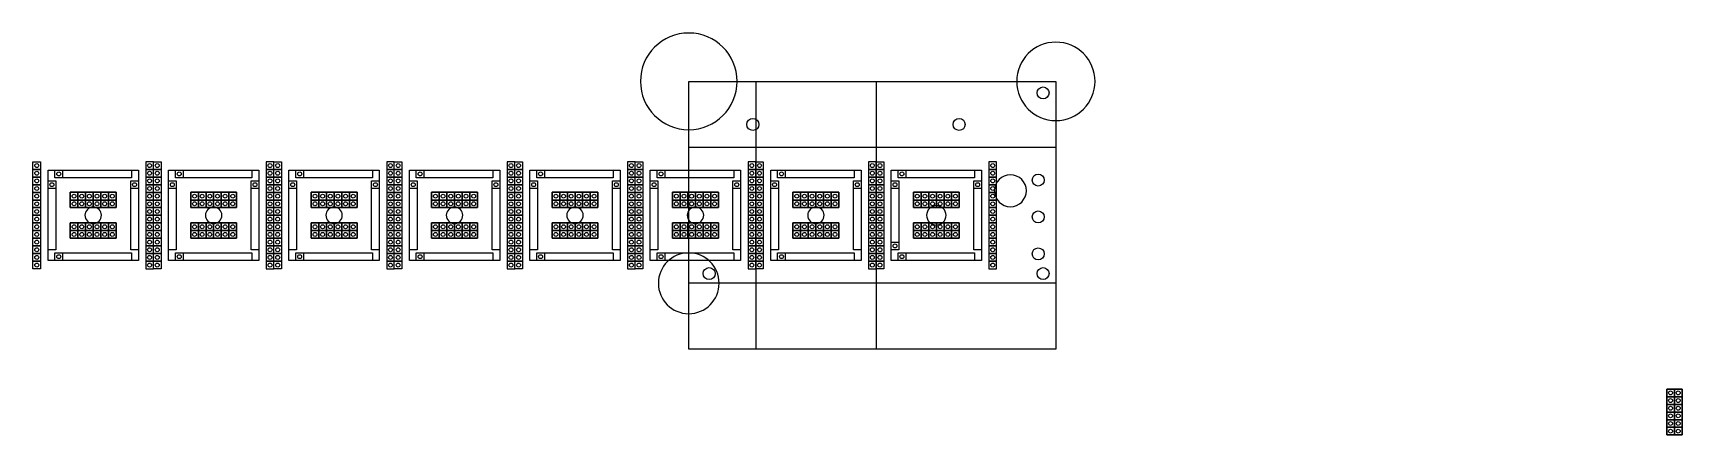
# Model space of a CAD drawing. Header units: inches. Extents: x -218 to 330, y -28 to 105.
import ezdxf

# ---------------------------------------------------------------- set-up
doc = ezdxf.new("R2010")
doc.units = ezdxf.units.IN
doc.header["$MEASUREMENT"] = 0

msp = doc.modelspace()

# ---------------------------------------------------------------- linework, layer by layer
at = {"extrusion": (2e-16, -1e-16, -1)}
for p, q in [((22.23, 88.9), (22.23, 0)), ((62.23, 88.9), (62.23, 0)), ((121.92, 66.9), (0, 66.9))]:
    msp.add_line(p, q, dxfattribs=at)
for points in [[(0, 21.9), (0, 88.9), (121.92, 88.9), (121.92, 21.9)], [(0, 0), (0, 88.9), (121.92, 88.9), (121.92, 0)], [(62.23, 62.23), (64.77, 62.23), (64.77, 59.69), (62.23, 59.69)], [(62.23, 59.69), (64.77, 59.69), (64.77, 57.15), (62.23, 57.15)], [(62.23, 57.15), (64.77, 57.15), (64.77, 54.61), (62.23, 54.61)], [(62.23, 54.61), (64.77, 54.61), (64.77, 52.07), (62.23, 52.07)], [(62.23, 52.07), (64.77, 52.07), (64.77, 49.53), (62.23, 49.53)], [(62.23, 49.53), (64.77, 49.53), (64.77, 46.99), (62.23, 46.99)], [(62.23, 46.99), (64.77, 46.99), (64.77, 44.45), (62.23, 44.45)], [(62.23, 44.45), (64.77, 44.45), (64.77, 41.91), (62.23, 41.91)], [(62.23, 41.91), (64.77, 41.91), (64.77, 39.37), (62.23, 39.37)], [(62.23, 39.37), (64.77, 39.37), (64.77, 36.83), (62.23, 36.83)], [(62.23, 36.83), (64.77, 36.83), (64.77, 34.29), (62.23, 34.29)], [(62.23, 34.29), (64.77, 34.29), (64.77, 31.75), (62.23, 31.75)], [(67.23, 33.02), (67.23, 35.57), (69.77, 35.57), (69.77, 33.02)], [(62.23, 31.75), (64.77, 31.75), (64.77, 29.21), (62.23, 29.21)], [(62.23, 29.21), (64.77, 29.21), (64.77, 26.67), (62.23, 26.67)]]:
    msp.add_lwpolyline(points, close=True)
at = {"elevation": 0}
for points in [[(-217.77, 62.23), (-215.23, 62.23), (-215.23, 59.69), (-217.77, 59.69)], [(-177.77, 62.23), (-180.31, 62.23), (-180.31, 59.69), (-177.77, 59.69)], [(-177.77, 62.23), (-175.23, 62.23), (-175.23, 59.69), (-177.77, 59.69)], [(-137.77, 62.23), (-140.31, 62.23), (-140.31, 59.69), (-137.77, 59.69)], [(-137.77, 62.23), (-135.23, 62.23), (-135.23, 59.69), (-137.77, 59.69)], [(-97.77, 62.23), (-100.31, 62.23), (-100.31, 59.69), (-97.77, 59.69)], [(-97.77, 62.23), (-95.23, 62.23), (-95.23, 59.69), (-97.77, 59.69)], [(-57.77, 62.23), (-60.31, 62.23), (-60.31, 59.69), (-57.77, 59.69)], [(-57.77, 62.23), (-55.23, 62.23), (-55.23, 59.69), (-57.77, 59.69)], [(-17.77, 62.23), (-20.31, 62.23), (-20.31, 59.69), (-17.77, 59.69)], [(-17.77, 62.23), (-15.23, 62.23), (-15.23, 59.69), (-17.77, 59.69)], [(22.23, 62.23), (19.69, 62.23), (19.69, 59.69), (22.23, 59.69)], [(22.23, 62.23), (24.77, 62.23), (24.77, 59.69), (22.23, 59.69)], [(62.23, 62.23), (59.69, 62.23), (59.69, 59.69), (62.23, 59.69)], [(102.23, 62.23), (99.69, 62.23), (99.69, 59.69), (102.23, 59.69)], [(-217.77, 59.69), (-215.23, 59.69), (-215.23, 57.15), (-217.77, 57.15)], [(-217.77, 57.15), (-215.23, 57.15), (-215.23, 54.61), (-217.77, 54.61)], [(-212.77, 29.45), (-212.77, 59.45), (-182.77, 59.45), (-182.77, 29.45)], [(-212.77, 55.88), (-210.23, 55.88), (-210.23, 33.02), (-212.77, 33.02)], [(-212.77, 55.88), (-210.23, 55.88), (-210.23, 53.34), (-212.77, 53.34)], [(-210.47, 56.91), (-210.47, 59.45), (-185.07, 59.45), (-185.07, 56.91)], [(-210.47, 56.91), (-210.47, 59.45), (-207.93, 59.45), (-207.93, 56.91)], [(-185.31, 55.88), (-182.77, 55.88), (-182.77, 33.02), (-185.31, 33.02)], [(-185.31, 55.88), (-182.77, 55.88), (-182.77, 53.34), (-185.31, 53.34)], [(-177.77, 59.69), (-180.31, 59.69), (-180.31, 57.15), (-177.77, 57.15)], [(-177.77, 57.15), (-180.31, 57.15), (-180.31, 54.61), (-177.77, 54.61)], [(-177.77, 59.69), (-175.23, 59.69), (-175.23, 57.15), (-177.77, 57.15)], [(-177.77, 57.15), (-175.23, 57.15), (-175.23, 54.61), (-177.77, 54.61)], [(-172.77, 29.45), (-172.77, 59.45), (-142.77, 59.45), (-142.77, 29.45)], [(-172.77, 55.88), (-170.23, 55.88), (-170.23, 33.02), (-172.77, 33.02)], [(-172.77, 55.88), (-170.23, 55.88), (-170.23, 53.34), (-172.77, 53.34)], [(-170.47, 56.91), (-170.47, 59.45), (-145.07, 59.45), (-145.07, 56.91)], [(-170.47, 56.91), (-170.47, 59.45), (-167.93, 59.45), (-167.93, 56.91)], [(-145.31, 55.88), (-142.77, 55.88), (-142.77, 33.02), (-145.31, 33.02)], [(-145.31, 55.88), (-142.77, 55.88), (-142.77, 53.34), (-145.31, 53.34)], [(-137.77, 59.69), (-140.31, 59.69), (-140.31, 57.15), (-137.77, 57.15)], [(-137.77, 57.15), (-140.31, 57.15), (-140.31, 54.61), (-137.77, 54.61)], [(-137.77, 59.69), (-135.23, 59.69), (-135.23, 57.15), (-137.77, 57.15)], [(-137.77, 57.15), (-135.23, 57.15), (-135.23, 54.61), (-137.77, 54.61)], [(-132.77, 29.45), (-132.77, 59.45), (-102.77, 59.45), (-102.77, 29.45)], [(-132.77, 55.88), (-130.23, 55.88), (-130.23, 33.02), (-132.77, 33.02)], [(-132.77, 55.88), (-130.23, 55.88), (-130.23, 53.34), (-132.77, 53.34)], [(-130.47, 56.91), (-130.47, 59.45), (-105.07, 59.45), (-105.07, 56.91)], [(-130.47, 56.91), (-130.47, 59.45), (-127.93, 59.45), (-127.93, 56.91)], [(-105.31, 55.88), (-102.77, 55.88), (-102.77, 33.02), (-105.31, 33.02)], [(-105.31, 55.88), (-102.77, 55.88), (-102.77, 53.34), (-105.31, 53.34)], [(-97.77, 59.69), (-100.31, 59.69), (-100.31, 57.15), (-97.77, 57.15)], [(-97.77, 57.15), (-100.31, 57.15), (-100.31, 54.61), (-97.77, 54.61)], [(-97.77, 59.69), (-95.23, 59.69), (-95.23, 57.15), (-97.77, 57.15)], [(-97.77, 57.15), (-95.23, 57.15), (-95.23, 54.61), (-97.77, 54.61)], [(-92.77, 29.45), (-92.77, 59.45), (-62.77, 59.45), (-62.77, 29.45)], [(-92.77, 55.88), (-90.23, 55.88), (-90.23, 33.02), (-92.77, 33.02)], [(-92.77, 55.88), (-90.23, 55.88), (-90.23, 53.34), (-92.77, 53.34)], [(-90.47, 56.91), (-90.47, 59.45), (-65.07, 59.45), (-65.07, 56.91)], [(-90.47, 56.91), (-90.47, 59.45), (-87.93, 59.45), (-87.93, 56.91)], [(-65.31, 55.88), (-62.77, 55.88), (-62.77, 33.02), (-65.31, 33.02)], [(-65.31, 55.88), (-62.77, 55.88), (-62.77, 53.34), (-65.31, 53.34)], [(-57.77, 59.69), (-60.31, 59.69), (-60.31, 57.15), (-57.77, 57.15)], [(-57.77, 57.15), (-60.31, 57.15), (-60.31, 54.61), (-57.77, 54.61)], [(-57.77, 59.69), (-55.23, 59.69), (-55.23, 57.15), (-57.77, 57.15)], [(-57.77, 57.15), (-55.23, 57.15), (-55.23, 54.61), (-57.77, 54.61)], [(-52.77, 29.45), (-52.77, 59.45), (-22.77, 59.45), (-22.77, 29.45)], [(-52.77, 55.88), (-50.23, 55.88), (-50.23, 33.02), (-52.77, 33.02)], [(-52.77, 55.88), (-50.23, 55.88), (-50.23, 53.34), (-52.77, 53.34)], [(-50.47, 56.91), (-50.47, 59.45), (-25.07, 59.45), (-25.07, 56.91)], [(-50.47, 56.91), (-50.47, 59.45), (-47.93, 59.45), (-47.93, 56.91)], [(-25.31, 55.88), (-22.77, 55.88), (-22.77, 33.02), (-25.31, 33.02)], [(-25.31, 55.88), (-22.77, 55.88), (-22.77, 53.34), (-25.31, 53.34)], [(-17.77, 59.69), (-20.31, 59.69), (-20.31, 57.15), (-17.77, 57.15)], [(-17.77, 57.15), (-20.31, 57.15), (-20.31, 54.61), (-17.77, 54.61)], [(-17.77, 59.69), (-15.23, 59.69), (-15.23, 57.15), (-17.77, 57.15)], [(-17.77, 57.15), (-15.23, 57.15), (-15.23, 54.61), (-17.77, 54.61)], [(-12.77, 29.45), (-12.77, 59.45), (17.23, 59.45), (17.23, 29.45)], [(-12.77, 55.88), (-10.23, 55.88), (-10.23, 33.02), (-12.77, 33.02)], [(-12.77, 55.88), (-10.23, 55.88), (-10.23, 53.34), (-12.77, 53.34)], [(-10.47, 56.91), (-10.47, 59.45), (14.93, 59.45), (14.93, 56.91)], [(-10.47, 56.91), (-10.47, 59.45), (-7.93, 59.45), (-7.93, 56.91)], [(14.69, 55.88), (17.23, 55.88), (17.23, 33.02), (14.69, 33.02)], [(14.69, 55.88), (17.23, 55.88), (17.23, 53.34), (14.69, 53.34)], [(22.23, 59.69), (19.69, 59.69), (19.69, 57.15), (22.23, 57.15)], [(22.23, 57.15), (19.69, 57.15), (19.69, 54.61), (22.23, 54.61)], [(22.23, 59.69), (24.77, 59.69), (24.77, 57.15), (22.23, 57.15)], [(22.23, 57.15), (24.77, 57.15), (24.77, 54.61), (22.23, 54.61)], [(27.23, 29.45), (27.23, 59.45), (57.23, 59.45), (57.23, 29.45)], [(27.23, 55.88), (29.77, 55.88), (29.77, 33.02), (27.23, 33.02)], [(27.23, 55.88), (29.77, 55.88), (29.77, 53.34), (27.23, 53.34)], [(29.53, 56.91), (29.53, 59.45), (54.93, 59.45), (54.93, 56.91)], [(29.53, 56.91), (29.53, 59.45), (32.07, 59.45), (32.07, 56.91)], [(54.69, 55.88), (57.23, 55.88), (57.23, 33.02), (54.69, 33.02)], [(54.69, 55.88), (57.23, 55.88), (57.23, 53.34), (54.69, 53.34)], [(62.23, 59.69), (59.69, 59.69), (59.69, 57.15), (62.23, 57.15)], [(62.23, 57.15), (59.69, 57.15), (59.69, 54.61), (62.23, 54.61)], [(67.23, 29.45), (67.23, 59.45), (97.23, 59.45), (97.23, 29.45)], [(67.23, 55.88), (69.77, 55.88), (69.77, 33.02), (67.23, 33.02)], [(67.23, 55.88), (69.77, 55.88), (69.77, 53.34), (67.23, 53.34)], [(69.53, 56.91), (69.53, 59.45), (94.93, 59.45), (94.93, 56.91)], [(69.53, 56.91), (69.53, 59.45), (72.07, 59.45), (72.07, 56.91)], [(94.69, 55.88), (97.23, 55.88), (97.23, 33.02), (94.69, 33.02)], [(94.69, 55.88), (97.23, 55.88), (97.23, 53.34), (94.69, 53.34)], [(102.23, 59.69), (99.69, 59.69), (99.69, 57.15), (102.23, 57.15)], [(102.23, 57.15), (99.69, 57.15), (99.69, 54.61), (102.23, 54.61)], [(-217.77, 54.61), (-215.23, 54.61), (-215.23, 52.07), (-217.77, 52.07)], [(-217.77, 52.07), (-215.23, 52.07), (-215.23, 49.53), (-217.77, 49.53)], [(-217.77, 49.53), (-215.23, 49.53), (-215.23, 46.99), (-217.77, 46.99)], [(-202.85, 52.08), (-202.85, 49.53), (-205.39, 49.53), (-205.39, 52.08)], [(-202.85, 49.53), (-202.85, 46.99), (-205.39, 46.99), (-205.39, 49.53)], [(-200.31, 52.08), (-200.31, 49.53), (-202.85, 49.53), (-202.85, 52.08)], [(-200.31, 49.53), (-200.31, 46.99), (-202.85, 46.99), (-202.85, 49.53)], [(-197.77, 52.08), (-197.77, 49.53), (-200.31, 49.53), (-200.31, 52.08)], [(-197.77, 49.53), (-197.77, 46.99), (-200.31, 46.99), (-200.31, 49.53)], [(-195.23, 52.08), (-195.23, 49.53), (-197.77, 49.53), (-197.77, 52.08)], [(-195.23, 49.53), (-195.23, 46.99), (-197.77, 46.99), (-197.77, 49.53)], [(-192.69, 52.08), (-192.69, 49.53), (-195.23, 49.53), (-195.23, 52.08)], [(-192.69, 49.53), (-192.69, 46.99), (-195.23, 46.99), (-195.23, 49.53)], [(-190.15, 52.08), (-190.15, 49.53), (-192.69, 49.53), (-192.69, 52.08)], [(-190.15, 49.53), (-190.15, 46.99), (-192.69, 46.99), (-192.69, 49.53)], [(-177.77, 54.61), (-180.31, 54.61), (-180.31, 52.07), (-177.77, 52.07)], [(-177.77, 52.07), (-180.31, 52.07), (-180.31, 49.53), (-177.77, 49.53)], [(-177.77, 49.53), (-180.31, 49.53), (-180.31, 46.99), (-177.77, 46.99)], [(-177.77, 54.61), (-175.23, 54.61), (-175.23, 52.07), (-177.77, 52.07)], [(-177.77, 52.07), (-175.23, 52.07), (-175.23, 49.53), (-177.77, 49.53)], [(-177.77, 49.53), (-175.23, 49.53), (-175.23, 46.99), (-177.77, 46.99)], [(-162.85, 52.08), (-162.85, 49.53), (-165.39, 49.53), (-165.39, 52.08)], [(-162.85, 49.53), (-162.85, 46.99), (-165.39, 46.99), (-165.39, 49.53)], [(-160.31, 52.08), (-160.31, 49.53), (-162.85, 49.53), (-162.85, 52.08)], [(-160.31, 49.53), (-160.31, 46.99), (-162.85, 46.99), (-162.85, 49.53)], [(-157.77, 52.08), (-157.77, 49.53), (-160.31, 49.53), (-160.31, 52.08)], [(-157.77, 49.53), (-157.77, 46.99), (-160.31, 46.99), (-160.31, 49.53)], [(-155.23, 52.08), (-155.23, 49.53), (-157.77, 49.53), (-157.77, 52.08)], [(-155.23, 49.53), (-155.23, 46.99), (-157.77, 46.99), (-157.77, 49.53)], [(-152.69, 52.08), (-152.69, 49.53), (-155.23, 49.53), (-155.23, 52.08)], [(-152.69, 49.53), (-152.69, 46.99), (-155.23, 46.99), (-155.23, 49.53)], [(-150.15, 52.08), (-150.15, 49.53), (-152.69, 49.53), (-152.69, 52.08)], [(-150.15, 49.53), (-150.15, 46.99), (-152.69, 46.99), (-152.69, 49.53)], [(-137.77, 54.61), (-140.31, 54.61), (-140.31, 52.07), (-137.77, 52.07)], [(-137.77, 52.07), (-140.31, 52.07), (-140.31, 49.53), (-137.77, 49.53)], [(-137.77, 49.53), (-140.31, 49.53), (-140.31, 46.99), (-137.77, 46.99)], [(-137.77, 54.61), (-135.23, 54.61), (-135.23, 52.07), (-137.77, 52.07)], [(-137.77, 52.07), (-135.23, 52.07), (-135.23, 49.53), (-137.77, 49.53)], [(-137.77, 49.53), (-135.23, 49.53), (-135.23, 46.99), (-137.77, 46.99)], [(-122.85, 52.08), (-122.85, 49.53), (-125.39, 49.53), (-125.39, 52.08)], [(-122.85, 49.53), (-122.85, 46.99), (-125.39, 46.99), (-125.39, 49.53)], [(-120.31, 52.08), (-120.31, 49.53), (-122.85, 49.53), (-122.85, 52.08)], [(-120.31, 49.53), (-120.31, 46.99), (-122.85, 46.99), (-122.85, 49.53)], [(-117.77, 52.08), (-117.77, 49.53), (-120.31, 49.53), (-120.31, 52.08)], [(-117.77, 49.53), (-117.77, 46.99), (-120.31, 46.99), (-120.31, 49.53)], [(-115.23, 52.08), (-115.23, 49.53), (-117.77, 49.53), (-117.77, 52.08)], [(-115.23, 49.53), (-115.23, 46.99), (-117.77, 46.99), (-117.77, 49.53)], [(-112.69, 52.08), (-112.69, 49.53), (-115.23, 49.53), (-115.23, 52.08)], [(-112.69, 49.53), (-112.69, 46.99), (-115.23, 46.99), (-115.23, 49.53)], [(-110.15, 52.08), (-110.15, 49.53), (-112.69, 49.53), (-112.69, 52.08)], [(-110.15, 49.53), (-110.15, 46.99), (-112.69, 46.99), (-112.69, 49.53)], [(-97.77, 54.61), (-100.31, 54.61), (-100.31, 52.07), (-97.77, 52.07)], [(-97.77, 52.07), (-100.31, 52.07), (-100.31, 49.53), (-97.77, 49.53)], [(-97.77, 49.53), (-100.31, 49.53), (-100.31, 46.99), (-97.77, 46.99)], [(-97.77, 54.61), (-95.23, 54.61), (-95.23, 52.07), (-97.77, 52.07)], [(-97.77, 52.07), (-95.23, 52.07), (-95.23, 49.53), (-97.77, 49.53)], [(-97.77, 49.53), (-95.23, 49.53), (-95.23, 46.99), (-97.77, 46.99)], [(-82.85, 52.08), (-82.85, 49.53), (-85.39, 49.53), (-85.39, 52.08)], [(-82.85, 49.53), (-82.85, 46.99), (-85.39, 46.99), (-85.39, 49.53)], [(-80.31, 52.08), (-80.31, 49.53), (-82.85, 49.53), (-82.85, 52.08)], [(-80.31, 49.53), (-80.31, 46.99), (-82.85, 46.99), (-82.85, 49.53)], [(-77.77, 52.08), (-77.77, 49.53), (-80.31, 49.53), (-80.31, 52.08)], [(-77.77, 49.53), (-77.77, 46.99), (-80.31, 46.99), (-80.31, 49.53)], [(-75.23, 52.08), (-75.23, 49.53), (-77.77, 49.53), (-77.77, 52.08)], [(-75.23, 49.53), (-75.23, 46.99), (-77.77, 46.99), (-77.77, 49.53)], [(-72.69, 52.08), (-72.69, 49.53), (-75.23, 49.53), (-75.23, 52.08)], [(-72.69, 49.53), (-72.69, 46.99), (-75.23, 46.99), (-75.23, 49.53)], [(-70.15, 52.08), (-70.15, 49.53), (-72.69, 49.53), (-72.69, 52.08)], [(-70.15, 49.53), (-70.15, 46.99), (-72.69, 46.99), (-72.69, 49.53)], [(-57.77, 54.61), (-60.31, 54.61), (-60.31, 52.07), (-57.77, 52.07)], [(-57.77, 52.07), (-60.31, 52.07), (-60.31, 49.53), (-57.77, 49.53)], [(-57.77, 49.53), (-60.31, 49.53), (-60.31, 46.99), (-57.77, 46.99)], [(-57.77, 54.61), (-55.23, 54.61), (-55.23, 52.07), (-57.77, 52.07)], [(-57.77, 52.07), (-55.23, 52.07), (-55.23, 49.53), (-57.77, 49.53)], [(-57.77, 49.53), (-55.23, 49.53), (-55.23, 46.99), (-57.77, 46.99)], [(-42.85, 52.08), (-42.85, 49.53), (-45.39, 49.53), (-45.39, 52.08)], [(-42.85, 49.53), (-42.85, 46.99), (-45.39, 46.99), (-45.39, 49.53)], [(-40.31, 52.08), (-40.31, 49.53), (-42.85, 49.53), (-42.85, 52.08)], [(-40.31, 49.53), (-40.31, 46.99), (-42.85, 46.99), (-42.85, 49.53)], [(-37.77, 52.08), (-37.77, 49.53), (-40.31, 49.53), (-40.31, 52.08)], [(-37.77, 49.53), (-37.77, 46.99), (-40.31, 46.99), (-40.31, 49.53)], [(-35.23, 52.08), (-35.23, 49.53), (-37.77, 49.53), (-37.77, 52.08)], [(-35.23, 49.53), (-35.23, 46.99), (-37.77, 46.99), (-37.77, 49.53)], [(-32.69, 52.08), (-32.69, 49.53), (-35.23, 49.53), (-35.23, 52.08)], [(-32.69, 49.53), (-32.69, 46.99), (-35.23, 46.99), (-35.23, 49.53)], [(-30.15, 52.08), (-30.15, 49.53), (-32.69, 49.53), (-32.69, 52.08)], [(-30.15, 49.53), (-30.15, 46.99), (-32.69, 46.99), (-32.69, 49.53)], [(-17.77, 54.61), (-20.31, 54.61), (-20.31, 52.07), (-17.77, 52.07)], [(-17.77, 52.07), (-20.31, 52.07), (-20.31, 49.53), (-17.77, 49.53)], [(-17.77, 49.53), (-20.31, 49.53), (-20.31, 46.99), (-17.77, 46.99)], [(-17.77, 54.61), (-15.23, 54.61), (-15.23, 52.07), (-17.77, 52.07)], [(-17.77, 52.07), (-15.23, 52.07), (-15.23, 49.53), (-17.77, 49.53)], [(-17.77, 49.53), (-15.23, 49.53), (-15.23, 46.99), (-17.77, 46.99)], [(-2.85, 52.08), (-2.85, 49.53), (-5.39, 49.53), (-5.39, 52.08)], [(-2.85, 49.53), (-2.85, 46.99), (-5.39, 46.99), (-5.39, 49.53)], [(-0.31, 52.08), (-0.31, 49.53), (-2.85, 49.53), (-2.85, 52.08)], [(-0.31, 49.53), (-0.31, 46.99), (-2.85, 46.99), (-2.85, 49.53)], [(2.23, 52.08), (2.23, 49.53), (-0.31, 49.53), (-0.31, 52.08)], [(2.23, 49.53), (2.23, 46.99), (-0.31, 46.99), (-0.31, 49.53)], [(4.77, 52.08), (4.77, 49.53), (2.23, 49.53), (2.23, 52.08)], [(4.77, 49.53), (4.77, 46.99), (2.23, 46.99), (2.23, 49.53)], [(7.31, 52.08), (7.31, 49.53), (4.77, 49.53), (4.77, 52.08)], [(7.31, 49.53), (7.31, 46.99), (4.77, 46.99), (4.77, 49.53)], [(9.85, 52.08), (9.85, 49.53), (7.31, 49.53), (7.31, 52.08)], [(9.85, 49.53), (9.85, 46.99), (7.31, 46.99), (7.31, 49.53)], [(22.23, 54.61), (19.69, 54.61), (19.69, 52.07), (22.23, 52.07)], [(22.23, 52.07), (19.69, 52.07), (19.69, 49.53), (22.23, 49.53)], [(22.23, 49.53), (19.69, 49.53), (19.69, 46.99), (22.23, 46.99)], [(22.23, 54.61), (24.77, 54.61), (24.77, 52.07), (22.23, 52.07)], [(22.23, 52.07), (24.77, 52.07), (24.77, 49.53), (22.23, 49.53)], [(22.23, 49.53), (24.77, 49.53), (24.77, 46.99), (22.23, 46.99)], [(37.15, 52.08), (37.15, 49.53), (34.61, 49.53), (34.61, 52.08)], [(37.15, 49.53), (37.15, 46.99), (34.61, 46.99), (34.61, 49.53)], [(39.69, 52.08), (39.69, 49.53), (37.15, 49.53), (37.15, 52.08)], [(39.69, 49.53), (39.69, 46.99), (37.15, 46.99), (37.15, 49.53)], [(42.23, 52.08), (42.23, 49.53), (39.69, 49.53), (39.69, 52.08)], [(42.23, 49.53), (42.23, 46.99), (39.69, 46.99), (39.69, 49.53)], [(44.77, 52.08), (44.77, 49.53), (42.23, 49.53), (42.23, 52.08)], [(44.77, 49.53), (44.77, 46.99), (42.23, 46.99), (42.23, 49.53)], [(47.31, 52.08), (47.31, 49.53), (44.77, 49.53), (44.77, 52.08)], [(47.31, 49.53), (47.31, 46.99), (44.77, 46.99), (44.77, 49.53)], [(49.85, 52.08), (49.85, 49.53), (47.31, 49.53), (47.31, 52.08)], [(49.85, 49.53), (49.85, 46.99), (47.31, 46.99), (47.31, 49.53)], [(62.23, 54.61), (59.69, 54.61), (59.69, 52.07), (62.23, 52.07)], [(62.23, 52.07), (59.69, 52.07), (59.69, 49.53), (62.23, 49.53)], [(62.23, 49.53), (59.69, 49.53), (59.69, 46.99), (62.23, 46.99)], [(77.15, 52.08), (77.15, 49.53), (74.61, 49.53), (74.61, 52.08)], [(77.15, 49.53), (77.15, 46.99), (74.61, 46.99), (74.61, 49.53)], [(79.69, 52.08), (79.69, 49.53), (77.15, 49.53), (77.15, 52.08)], [(79.69, 49.53), (79.69, 46.99), (77.15, 46.99), (77.15, 49.53)], [(82.23, 52.08), (82.23, 49.53), (79.69, 49.53), (79.69, 52.08)], [(82.23, 49.53), (82.23, 46.99), (79.69, 46.99), (79.69, 49.53)], [(84.77, 52.08), (84.77, 49.53), (82.23, 49.53), (82.23, 52.08)], [(84.77, 49.53), (84.77, 46.99), (82.23, 46.99), (82.23, 49.53)], [(87.31, 52.08), (87.31, 49.53), (84.77, 49.53), (84.77, 52.08)], [(87.31, 49.53), (87.31, 46.99), (84.77, 46.99), (84.77, 49.53)], [(89.85, 52.08), (89.85, 49.53), (87.31, 49.53), (87.31, 52.08)], [(89.85, 49.53), (89.85, 46.99), (87.31, 46.99), (87.31, 49.53)], [(102.23, 54.61), (99.69, 54.61), (99.69, 52.07), (102.23, 52.07)], [(102.23, 52.07), (99.69, 52.07), (99.69, 49.53), (102.23, 49.53)], [(102.23, 49.53), (99.69, 49.53), (99.69, 46.99), (102.23, 46.99)], [(-217.77, 46.99), (-215.23, 46.99), (-215.23, 44.45), (-217.77, 44.45)], [(-217.77, 44.45), (-215.23, 44.45), (-215.23, 41.91), (-217.77, 41.91)], [(-177.77, 46.99), (-180.31, 46.99), (-180.31, 44.45), (-177.77, 44.45)], [(-177.77, 44.45), (-180.31, 44.45), (-180.31, 41.91), (-177.77, 41.91)], [(-177.77, 46.99), (-175.23, 46.99), (-175.23, 44.45), (-177.77, 44.45)], [(-177.77, 44.45), (-175.23, 44.45), (-175.23, 41.91), (-177.77, 41.91)], [(-137.77, 46.99), (-140.31, 46.99), (-140.31, 44.45), (-137.77, 44.45)], [(-137.77, 44.45), (-140.31, 44.45), (-140.31, 41.91), (-137.77, 41.91)], [(-137.77, 46.99), (-135.23, 46.99), (-135.23, 44.45), (-137.77, 44.45)], [(-137.77, 44.45), (-135.23, 44.45), (-135.23, 41.91), (-137.77, 41.91)], [(-97.77, 46.99), (-100.31, 46.99), (-100.31, 44.45), (-97.77, 44.45)], [(-97.77, 44.45), (-100.31, 44.45), (-100.31, 41.91), (-97.77, 41.91)], [(-97.77, 46.99), (-95.23, 46.99), (-95.23, 44.45), (-97.77, 44.45)], [(-97.77, 44.45), (-95.23, 44.45), (-95.23, 41.91), (-97.77, 41.91)], [(-57.77, 46.99), (-60.31, 46.99), (-60.31, 44.45), (-57.77, 44.45)], [(-57.77, 44.45), (-60.31, 44.45), (-60.31, 41.91), (-57.77, 41.91)], [(-57.77, 46.99), (-55.23, 46.99), (-55.23, 44.45), (-57.77, 44.45)], [(-57.77, 44.45), (-55.23, 44.45), (-55.23, 41.91), (-57.77, 41.91)], [(-17.77, 46.99), (-20.31, 46.99), (-20.31, 44.45), (-17.77, 44.45)], [(-17.77, 44.45), (-20.31, 44.45), (-20.31, 41.91), (-17.77, 41.91)], [(-17.77, 46.99), (-15.23, 46.99), (-15.23, 44.45), (-17.77, 44.45)], [(-17.77, 44.45), (-15.23, 44.45), (-15.23, 41.91), (-17.77, 41.91)], [(22.23, 46.99), (19.69, 46.99), (19.69, 44.45), (22.23, 44.45)], [(22.23, 44.45), (19.69, 44.45), (19.69, 41.91), (22.23, 41.91)], [(22.23, 46.99), (24.77, 46.99), (24.77, 44.45), (22.23, 44.45)], [(22.23, 44.45), (24.77, 44.45), (24.77, 41.91), (22.23, 41.91)], [(62.23, 46.99), (59.69, 46.99), (59.69, 44.45), (62.23, 44.45)], [(62.23, 44.45), (59.69, 44.45), (59.69, 41.91), (62.23, 41.91)], [(102.23, 46.99), (99.69, 46.99), (99.69, 44.45), (102.23, 44.45)], [(102.23, 44.45), (99.69, 44.45), (99.69, 41.91), (102.23, 41.91)], [(-217.77, 41.91), (-215.23, 41.91), (-215.23, 39.37), (-217.77, 39.37)], [(-217.77, 39.37), (-215.23, 39.37), (-215.23, 36.83), (-217.77, 36.83)], [(-202.85, 39.37), (-202.85, 41.91), (-205.39, 41.91), (-205.39, 39.37)], [(-202.85, 36.83), (-202.85, 39.37), (-205.39, 39.37), (-205.39, 36.83)], [(-200.31, 39.37), (-200.31, 41.91), (-202.85, 41.91), (-202.85, 39.37)], [(-200.31, 36.83), (-200.31, 39.37), (-202.85, 39.37), (-202.85, 36.83)], [(-197.77, 39.37), (-197.77, 41.91), (-200.31, 41.91), (-200.31, 39.37)], [(-197.77, 36.83), (-197.77, 39.37), (-200.31, 39.37), (-200.31, 36.83)], [(-195.23, 39.37), (-195.23, 41.91), (-197.77, 41.91), (-197.77, 39.37)], [(-195.23, 36.83), (-195.23, 39.37), (-197.77, 39.37), (-197.77, 36.83)], [(-192.69, 39.37), (-192.69, 41.91), (-195.23, 41.91), (-195.23, 39.37)], [(-192.69, 36.83), (-192.69, 39.37), (-195.23, 39.37), (-195.23, 36.83)], [(-190.15, 39.37), (-190.15, 41.91), (-192.69, 41.91), (-192.69, 39.37)], [(-190.15, 36.83), (-190.15, 39.37), (-192.69, 39.37), (-192.69, 36.83)], [(-177.77, 41.91), (-180.31, 41.91), (-180.31, 39.37), (-177.77, 39.37)], [(-177.77, 39.37), (-180.31, 39.37), (-180.31, 36.83), (-177.77, 36.83)], [(-177.77, 41.91), (-175.23, 41.91), (-175.23, 39.37), (-177.77, 39.37)], [(-177.77, 39.37), (-175.23, 39.37), (-175.23, 36.83), (-177.77, 36.83)], [(-162.85, 39.37), (-162.85, 41.91), (-165.39, 41.91), (-165.39, 39.37)], [(-162.85, 36.83), (-162.85, 39.37), (-165.39, 39.37), (-165.39, 36.83)], [(-160.31, 39.37), (-160.31, 41.91), (-162.85, 41.91), (-162.85, 39.37)], [(-160.31, 36.83), (-160.31, 39.37), (-162.85, 39.37), (-162.85, 36.83)], [(-157.77, 39.37), (-157.77, 41.91), (-160.31, 41.91), (-160.31, 39.37)], [(-157.77, 36.83), (-157.77, 39.37), (-160.31, 39.37), (-160.31, 36.83)], [(-155.23, 39.37), (-155.23, 41.91), (-157.77, 41.91), (-157.77, 39.37)], [(-155.23, 36.83), (-155.23, 39.37), (-157.77, 39.37), (-157.77, 36.83)], [(-152.69, 39.37), (-152.69, 41.91), (-155.23, 41.91), (-155.23, 39.37)], [(-152.69, 36.83), (-152.69, 39.37), (-155.23, 39.37), (-155.23, 36.83)], [(-150.15, 39.37), (-150.15, 41.91), (-152.69, 41.91), (-152.69, 39.37)], [(-150.15, 36.83), (-150.15, 39.37), (-152.69, 39.37), (-152.69, 36.83)], [(-137.77, 41.91), (-140.31, 41.91), (-140.31, 39.37), (-137.77, 39.37)], [(-137.77, 39.37), (-140.31, 39.37), (-140.31, 36.83), (-137.77, 36.83)], [(-137.77, 41.91), (-135.23, 41.91), (-135.23, 39.37), (-137.77, 39.37)], [(-137.77, 39.37), (-135.23, 39.37), (-135.23, 36.83), (-137.77, 36.83)], [(-122.85, 39.37), (-122.85, 41.91), (-125.39, 41.91), (-125.39, 39.37)], [(-122.85, 36.83), (-122.85, 39.37), (-125.39, 39.37), (-125.39, 36.83)], [(-120.31, 39.37), (-120.31, 41.91), (-122.85, 41.91), (-122.85, 39.37)], [(-120.31, 36.83), (-120.31, 39.37), (-122.85, 39.37), (-122.85, 36.83)], [(-117.77, 39.37), (-117.77, 41.91), (-120.31, 41.91), (-120.31, 39.37)], [(-117.77, 36.83), (-117.77, 39.37), (-120.31, 39.37), (-120.31, 36.83)], [(-115.23, 39.37), (-115.23, 41.91), (-117.77, 41.91), (-117.77, 39.37)], [(-115.23, 36.83), (-115.23, 39.37), (-117.77, 39.37), (-117.77, 36.83)], [(-112.69, 39.37), (-112.69, 41.91), (-115.23, 41.91), (-115.23, 39.37)], [(-112.69, 36.83), (-112.69, 39.37), (-115.23, 39.37), (-115.23, 36.83)], [(-110.15, 39.37), (-110.15, 41.91), (-112.69, 41.91), (-112.69, 39.37)], [(-110.15, 36.83), (-110.15, 39.37), (-112.69, 39.37), (-112.69, 36.83)], [(-97.77, 41.91), (-100.31, 41.91), (-100.31, 39.37), (-97.77, 39.37)], [(-97.77, 39.37), (-100.31, 39.37), (-100.31, 36.83), (-97.77, 36.83)], [(-97.77, 41.91), (-95.23, 41.91), (-95.23, 39.37), (-97.77, 39.37)], [(-97.77, 39.37), (-95.23, 39.37), (-95.23, 36.83), (-97.77, 36.83)], [(-82.85, 39.37), (-82.85, 41.91), (-85.39, 41.91), (-85.39, 39.37)], [(-82.85, 36.83), (-82.85, 39.37), (-85.39, 39.37), (-85.39, 36.83)], [(-80.31, 39.37), (-80.31, 41.91), (-82.85, 41.91), (-82.85, 39.37)], [(-80.31, 36.83), (-80.31, 39.37), (-82.85, 39.37), (-82.85, 36.83)], [(-77.77, 39.37), (-77.77, 41.91), (-80.31, 41.91), (-80.31, 39.37)], [(-77.77, 36.83), (-77.77, 39.37), (-80.31, 39.37), (-80.31, 36.83)], [(-75.23, 39.37), (-75.23, 41.91), (-77.77, 41.91), (-77.77, 39.37)], [(-75.23, 36.83), (-75.23, 39.37), (-77.77, 39.37), (-77.77, 36.83)], [(-72.69, 39.37), (-72.69, 41.91), (-75.23, 41.91), (-75.23, 39.37)], [(-72.69, 36.83), (-72.69, 39.37), (-75.23, 39.37), (-75.23, 36.83)], [(-70.15, 39.37), (-70.15, 41.91), (-72.69, 41.91), (-72.69, 39.37)], [(-70.15, 36.83), (-70.15, 39.37), (-72.69, 39.37), (-72.69, 36.83)], [(-57.77, 41.91), (-60.31, 41.91), (-60.31, 39.37), (-57.77, 39.37)], [(-57.77, 39.37), (-60.31, 39.37), (-60.31, 36.83), (-57.77, 36.83)], [(-57.77, 41.91), (-55.23, 41.91), (-55.23, 39.37), (-57.77, 39.37)], [(-57.77, 39.37), (-55.23, 39.37), (-55.23, 36.83), (-57.77, 36.83)], [(-42.85, 39.37), (-42.85, 41.91), (-45.39, 41.91), (-45.39, 39.37)], [(-42.85, 36.83), (-42.85, 39.37), (-45.39, 39.37), (-45.39, 36.83)], [(-40.31, 39.37), (-40.31, 41.91), (-42.85, 41.91), (-42.85, 39.37)], [(-40.31, 36.83), (-40.31, 39.37), (-42.85, 39.37), (-42.85, 36.83)], [(-37.77, 39.37), (-37.77, 41.91), (-40.31, 41.91), (-40.31, 39.37)], [(-37.77, 36.83), (-37.77, 39.37), (-40.31, 39.37), (-40.31, 36.83)], [(-35.23, 39.37), (-35.23, 41.91), (-37.77, 41.91), (-37.77, 39.37)], [(-35.23, 36.83), (-35.23, 39.37), (-37.77, 39.37), (-37.77, 36.83)], [(-32.69, 39.37), (-32.69, 41.91), (-35.23, 41.91), (-35.23, 39.37)], [(-32.69, 36.83), (-32.69, 39.37), (-35.23, 39.37), (-35.23, 36.83)], [(-30.15, 39.37), (-30.15, 41.91), (-32.69, 41.91), (-32.69, 39.37)], [(-30.15, 36.83), (-30.15, 39.37), (-32.69, 39.37), (-32.69, 36.83)], [(-17.77, 41.91), (-20.31, 41.91), (-20.31, 39.37), (-17.77, 39.37)], [(-17.77, 39.37), (-20.31, 39.37), (-20.31, 36.83), (-17.77, 36.83)], [(-17.77, 41.91), (-15.23, 41.91), (-15.23, 39.37), (-17.77, 39.37)], [(-17.77, 39.37), (-15.23, 39.37), (-15.23, 36.83), (-17.77, 36.83)], [(-2.85, 39.37), (-2.85, 41.91), (-5.39, 41.91), (-5.39, 39.37)], [(-2.85, 36.83), (-2.85, 39.37), (-5.39, 39.37), (-5.39, 36.83)], [(-0.31, 39.37), (-0.31, 41.91), (-2.85, 41.91), (-2.85, 39.37)], [(-0.31, 36.83), (-0.31, 39.37), (-2.85, 39.37), (-2.85, 36.83)], [(2.23, 39.37), (2.23, 41.91), (-0.31, 41.91), (-0.31, 39.37)], [(2.23, 36.83), (2.23, 39.37), (-0.31, 39.37), (-0.31, 36.83)], [(4.77, 39.37), (4.77, 41.91), (2.23, 41.91), (2.23, 39.37)], [(4.77, 36.83), (4.77, 39.37), (2.23, 39.37), (2.23, 36.83)], [(7.31, 39.37), (7.31, 41.91), (4.77, 41.91), (4.77, 39.37)], [(7.31, 36.83), (7.31, 39.37), (4.77, 39.37), (4.77, 36.83)], [(9.85, 39.37), (9.85, 41.91), (7.31, 41.91), (7.31, 39.37)], [(9.85, 36.83), (9.85, 39.37), (7.31, 39.37), (7.31, 36.83)], [(22.23, 41.91), (19.69, 41.91), (19.69, 39.37), (22.23, 39.37)], [(22.23, 39.37), (19.69, 39.37), (19.69, 36.83), (22.23, 36.83)], [(22.23, 41.91), (24.77, 41.91), (24.77, 39.37), (22.23, 39.37)], [(22.23, 39.37), (24.77, 39.37), (24.77, 36.83), (22.23, 36.83)], [(37.15, 39.37), (37.15, 41.91), (34.61, 41.91), (34.61, 39.37)], [(37.15, 36.83), (37.15, 39.37), (34.61, 39.37), (34.61, 36.83)], [(39.69, 39.37), (39.69, 41.91), (37.15, 41.91), (37.15, 39.37)], [(39.69, 36.83), (39.69, 39.37), (37.15, 39.37), (37.15, 36.83)], [(42.23, 39.37), (42.23, 41.91), (39.69, 41.91), (39.69, 39.37)], [(42.23, 36.83), (42.23, 39.37), (39.69, 39.37), (39.69, 36.83)], [(44.77, 39.37), (44.77, 41.91), (42.23, 41.91), (42.23, 39.37)], [(44.77, 36.83), (44.77, 39.37), (42.23, 39.37), (42.23, 36.83)], [(47.31, 39.37), (47.31, 41.91), (44.77, 41.91), (44.77, 39.37)], [(47.31, 36.83), (47.31, 39.37), (44.77, 39.37), (44.77, 36.83)], [(49.85, 39.37), (49.85, 41.91), (47.31, 41.91), (47.31, 39.37)], [(49.85, 36.83), (49.85, 39.37), (47.31, 39.37), (47.31, 36.83)], [(62.23, 41.91), (59.69, 41.91), (59.69, 39.37), (62.23, 39.37)], [(62.23, 39.37), (59.69, 39.37), (59.69, 36.83), (62.23, 36.83)], [(77.15, 39.37), (77.15, 41.91), (74.61, 41.91), (74.61, 39.37)], [(77.15, 36.83), (77.15, 39.37), (74.61, 39.37), (74.61, 36.83)], [(79.69, 39.37), (79.69, 41.91), (77.15, 41.91), (77.15, 39.37)], [(79.69, 36.83), (79.69, 39.37), (77.15, 39.37), (77.15, 36.83)], [(82.23, 39.37), (82.23, 41.91), (79.69, 41.91), (79.69, 39.37)], [(82.23, 36.83), (82.23, 39.37), (79.69, 39.37), (79.69, 36.83)], [(84.77, 39.37), (84.77, 41.91), (82.23, 41.91), (82.23, 39.37)], [(84.77, 36.83), (84.77, 39.37), (82.23, 39.37), (82.23, 36.83)], [(87.31, 39.37), (87.31, 41.91), (84.77, 41.91), (84.77, 39.37)], [(87.31, 36.83), (87.31, 39.37), (84.77, 39.37), (84.77, 36.83)], [(89.85, 39.37), (89.85, 41.91), (87.31, 41.91), (87.31, 39.37)], [(89.85, 36.83), (89.85, 39.37), (87.31, 39.37), (87.31, 36.83)], [(102.23, 41.91), (99.69, 41.91), (99.69, 39.37), (102.23, 39.37)], [(102.23, 39.37), (99.69, 39.37), (99.69, 36.83), (102.23, 36.83)], [(-217.77, 36.83), (-215.23, 36.83), (-215.23, 34.29), (-217.77, 34.29)], [(-217.77, 34.29), (-215.23, 34.29), (-215.23, 31.75), (-217.77, 31.75)], [(-177.77, 36.83), (-180.31, 36.83), (-180.31, 34.29), (-177.77, 34.29)], [(-177.77, 34.29), (-180.31, 34.29), (-180.31, 31.75), (-177.77, 31.75)], [(-177.77, 36.83), (-175.23, 36.83), (-175.23, 34.29), (-177.77, 34.29)], [(-177.77, 34.29), (-175.23, 34.29), (-175.23, 31.75), (-177.77, 31.75)], [(-137.77, 36.83), (-140.31, 36.83), (-140.31, 34.29), (-137.77, 34.29)], [(-137.77, 34.29), (-140.31, 34.29), (-140.31, 31.75), (-137.77, 31.75)], [(-137.77, 36.83), (-135.23, 36.83), (-135.23, 34.29), (-137.77, 34.29)], [(-137.77, 34.29), (-135.23, 34.29), (-135.23, 31.75), (-137.77, 31.75)], [(-97.77, 36.83), (-100.31, 36.83), (-100.31, 34.29), (-97.77, 34.29)], [(-97.77, 34.29), (-100.31, 34.29), (-100.31, 31.75), (-97.77, 31.75)], [(-97.77, 36.83), (-95.23, 36.83), (-95.23, 34.29), (-97.77, 34.29)], [(-97.77, 34.29), (-95.23, 34.29), (-95.23, 31.75), (-97.77, 31.75)], [(-57.77, 36.83), (-60.31, 36.83), (-60.31, 34.29), (-57.77, 34.29)], [(-57.77, 34.29), (-60.31, 34.29), (-60.31, 31.75), (-57.77, 31.75)], [(-57.77, 36.83), (-55.23, 36.83), (-55.23, 34.29), (-57.77, 34.29)], [(-57.77, 34.29), (-55.23, 34.29), (-55.23, 31.75), (-57.77, 31.75)], [(-17.77, 36.83), (-20.31, 36.83), (-20.31, 34.29), (-17.77, 34.29)], [(-17.77, 34.29), (-20.31, 34.29), (-20.31, 31.75), (-17.77, 31.75)], [(-17.77, 36.83), (-15.23, 36.83), (-15.23, 34.29), (-17.77, 34.29)], [(-17.77, 34.29), (-15.23, 34.29), (-15.23, 31.75), (-17.77, 31.75)], [(22.23, 36.83), (19.69, 36.83), (19.69, 34.29), (22.23, 34.29)], [(22.23, 34.29), (19.69, 34.29), (19.69, 31.75), (22.23, 31.75)], [(22.23, 36.83), (24.77, 36.83), (24.77, 34.29), (22.23, 34.29)], [(22.23, 34.29), (24.77, 34.29), (24.77, 31.75), (22.23, 31.75)], [(62.23, 36.83), (59.69, 36.83), (59.69, 34.29), (62.23, 34.29)], [(62.23, 34.29), (59.69, 34.29), (59.69, 31.75), (62.23, 31.75)], [(102.23, 36.83), (99.69, 36.83), (99.69, 34.29), (102.23, 34.29)], [(102.23, 34.29), (99.69, 34.29), (99.69, 31.75), (102.23, 31.75)], [(-217.77, 31.75), (-215.23, 31.75), (-215.23, 29.21), (-217.77, 29.21)], [(-217.77, 29.21), (-215.23, 29.21), (-215.23, 26.67), (-217.77, 26.67)], [(-210.47, 29.45), (-210.47, 32), (-185.07, 32), (-185.07, 29.45)], [(-210.47, 29.45), (-210.47, 32), (-207.93, 32), (-207.93, 29.45)], [(-177.77, 31.75), (-180.31, 31.75), (-180.31, 29.21), (-177.77, 29.21)], [(-177.77, 29.21), (-180.31, 29.21), (-180.31, 26.67), (-177.77, 26.67)], [(-177.77, 31.75), (-175.23, 31.75), (-175.23, 29.21), (-177.77, 29.21)], [(-177.77, 29.21), (-175.23, 29.21), (-175.23, 26.67), (-177.77, 26.67)], [(-170.47, 29.45), (-170.47, 32), (-145.07, 32), (-145.07, 29.45)], [(-170.47, 29.45), (-170.47, 32), (-167.93, 32), (-167.93, 29.45)], [(-137.77, 31.75), (-140.31, 31.75), (-140.31, 29.21), (-137.77, 29.21)], [(-137.77, 29.21), (-140.31, 29.21), (-140.31, 26.67), (-137.77, 26.67)], [(-137.77, 31.75), (-135.23, 31.75), (-135.23, 29.21), (-137.77, 29.21)], [(-137.77, 29.21), (-135.23, 29.21), (-135.23, 26.67), (-137.77, 26.67)], [(-130.47, 29.45), (-130.47, 32), (-105.07, 32), (-105.07, 29.45)], [(-130.47, 29.45), (-130.47, 32), (-127.93, 32), (-127.93, 29.45)], [(-97.77, 31.75), (-100.31, 31.75), (-100.31, 29.21), (-97.77, 29.21)], [(-97.77, 29.21), (-100.31, 29.21), (-100.31, 26.67), (-97.77, 26.67)], [(-97.77, 31.75), (-95.23, 31.75), (-95.23, 29.21), (-97.77, 29.21)], [(-97.77, 29.21), (-95.23, 29.21), (-95.23, 26.67), (-97.77, 26.67)], [(-90.47, 29.45), (-90.47, 32), (-65.07, 32), (-65.07, 29.45)], [(-90.47, 29.45), (-90.47, 32), (-87.93, 32), (-87.93, 29.45)], [(-57.77, 31.75), (-60.31, 31.75), (-60.31, 29.21), (-57.77, 29.21)], [(-57.77, 29.21), (-60.31, 29.21), (-60.31, 26.67), (-57.77, 26.67)], [(-57.77, 31.75), (-55.23, 31.75), (-55.23, 29.21), (-57.77, 29.21)], [(-57.77, 29.21), (-55.23, 29.21), (-55.23, 26.67), (-57.77, 26.67)], [(-50.47, 29.45), (-50.47, 32), (-25.07, 32), (-25.07, 29.45)], [(-50.47, 29.45), (-50.47, 32), (-47.93, 32), (-47.93, 29.45)], [(-17.77, 31.75), (-20.31, 31.75), (-20.31, 29.21), (-17.77, 29.21)], [(-17.77, 29.21), (-20.31, 29.21), (-20.31, 26.67), (-17.77, 26.67)], [(-17.77, 31.75), (-15.23, 31.75), (-15.23, 29.21), (-17.77, 29.21)], [(-17.77, 29.21), (-15.23, 29.21), (-15.23, 26.67), (-17.77, 26.67)], [(-10.47, 29.45), (-10.47, 32), (14.93, 32), (14.93, 29.45)], [(-10.47, 29.45), (-10.47, 32), (-7.93, 32), (-7.93, 29.45)], [(22.23, 31.75), (19.69, 31.75), (19.69, 29.21), (22.23, 29.21)], [(22.23, 29.21), (19.69, 29.21), (19.69, 26.67), (22.23, 26.67)], [(22.23, 31.75), (24.77, 31.75), (24.77, 29.21), (22.23, 29.21)], [(22.23, 29.21), (24.77, 29.21), (24.77, 26.67), (22.23, 26.67)], [(29.53, 29.45), (29.53, 32), (54.93, 32), (54.93, 29.45)], [(29.53, 29.45), (29.53, 32), (32.07, 32), (32.07, 29.45)], [(62.23, 31.75), (59.69, 31.75), (59.69, 29.21), (62.23, 29.21)], [(62.23, 29.21), (59.69, 29.21), (59.69, 26.67), (62.23, 26.67)], [(69.53, 29.45), (69.53, 32), (94.93, 32), (94.93, 29.45)], [(69.53, 29.45), (69.53, 32), (72.07, 32), (72.07, 29.45)], [(102.23, 31.75), (99.69, 31.75), (99.69, 29.21), (102.23, 29.21)], [(102.23, 29.21), (99.69, 29.21), (99.69, 26.67), (102.23, 26.67)], [(324.78, -13.2), (327.32, -13.2), (327.32, -15.74), (324.78, -15.74)], [(324.78, -15.74), (327.32, -15.74), (327.32, -18.28), (324.78, -18.28)], [(327.32, -13.2), (329.86, -13.2), (329.86, -15.74), (327.32, -15.74)], [(327.32, -15.74), (329.86, -15.74), (329.86, -18.28), (327.32, -18.28)], [(324.78, -18.28), (327.32, -18.28), (327.32, -20.82), (324.78, -20.82)], [(324.78, -20.82), (327.32, -20.82), (327.32, -23.36), (324.78, -23.36)], [(327.32, -18.28), (329.86, -18.28), (329.86, -20.82), (327.32, -20.82)], [(327.32, -20.82), (329.86, -20.82), (329.86, -23.36), (327.32, -23.36)], [(324.78, -23.36), (327.32, -23.36), (327.32, -25.9), (324.78, -25.9)], [(324.78, -25.9), (327.32, -25.9), (327.32, -28.44), (324.78, -28.44)], [(327.32, -23.36), (329.86, -23.36), (329.86, -25.9), (327.32, -25.9)], [(327.32, -25.9), (329.86, -25.9), (329.86, -28.44), (327.32, -28.44)]]:
    msp.add_lwpolyline(points, close=True, dxfattribs=at)
at = {"extrusion": (2e-16, -1e-16, -1), "elevation": 0}
for points in [[(190.15, 52.08), (205.39, 52.08), (205.39, 46.99), (190.15, 46.99)], [(150.15, 52.08), (165.39, 52.08), (165.39, 46.99), (150.15, 46.99)], [(110.15, 52.08), (125.39, 52.08), (125.39, 46.99), (110.15, 46.99)], [(70.15, 52.08), (85.39, 52.08), (85.39, 46.99), (70.15, 46.99)], [(30.15, 52.08), (45.39, 52.08), (45.39, 46.99), (30.15, 46.99)], [(-9.85, 52.08), (5.39, 52.08), (5.39, 46.99), (-9.85, 46.99)], [(-49.85, 52.08), (-34.61, 52.08), (-34.61, 46.99), (-49.85, 46.99)], [(-89.85, 52.08), (-74.61, 52.08), (-74.61, 46.99), (-89.85, 46.99)], [(190.15, 36.83), (205.39, 36.83), (205.39, 41.91), (190.15, 41.91)], [(150.15, 36.83), (165.39, 36.83), (165.39, 41.91), (150.15, 41.91)], [(110.15, 36.83), (125.39, 36.83), (125.39, 41.91), (110.15, 41.91)], [(70.15, 36.83), (85.39, 36.83), (85.39, 41.91), (70.15, 41.91)], [(30.15, 36.83), (45.39, 36.83), (45.39, 41.91), (30.15, 41.91)], [(-9.85, 36.83), (5.39, 36.83), (5.39, 41.91), (-9.85, 41.91)], [(-49.85, 36.83), (-34.61, 36.83), (-34.61, 41.91), (-49.85, 41.91)], [(-89.85, 36.83), (-74.61, 36.83), (-74.61, 41.91), (-89.85, 41.91)]]:
    msp.add_lwpolyline(points, close=True, dxfattribs=at)
at = {"extrusion": (2e-16, -1e-16, -1)}
msp.add_lwpolyline([(-324.78, -13.2), (-324.78, -28.44), (-329.86, -28.44), (-329.86, -13.2)], close=True, dxfattribs=at)
at = {"extrusion": (2.44929e-16, -1.22465e-16, -1)}
for centre, radius in [((0, 88.9), 16.04), ((197.77, 44.45), 2.73), ((157.77, 44.45), 2.73), ((117.77, 44.45), 2.73), ((77.77, 44.45), 2.73), ((37.77, 44.45), 2.73), ((-2.23, 44.45), 2.73), ((-42.23, 44.45), 2.73), ((0, 21.9), 10.09)]:
    msp.add_circle(centre, radius, dxfattribs=at)
at = {"extrusion": (2e-16, -1e-16, -1)}
for centre, radius in [((-121.92, 88.9), 13.01), ((-106.83, 52.6), 5.29)]:
    msp.add_circle(centre, radius, dxfattribs=at)
for centre, radius in [((117.66, 85.05), 2), ((21.28, 74.6), 2), ((89.78, 74.6), 2), ((-216.5, 60.96), 0.653), ((-179.04, 60.96), 0.653), ((-176.5, 60.96), 0.653), ((-139.04, 60.96), 0.653), ((-136.5, 60.96), 0.653), ((-99.04, 60.96), 0.653), ((-96.5, 60.96), 0.653), ((-59.04, 60.96), 0.653), ((-56.5, 60.96), 0.653), ((-19.04, 60.96), 0.653), ((-16.5, 60.96), 0.653), ((20.96, 60.96), 0.653), ((23.5, 60.96), 0.653), ((60.96, 60.96), 0.653), ((63.5, 60.96), 0.653), ((100.96, 60.96), 0.653), ((-216.5, 58.42), 0.653), ((-216.5, 55.88), 0.653), ((-211.5, 54.61), 0.653), ((-209.2, 58.18), 0.653), ((-184.04, 54.61), 0.653), ((-179.04, 58.42), 0.653), ((-179.04, 55.88), 0.653), ((-176.5, 58.42), 0.653), ((-176.5, 55.88), 0.653), ((-171.5, 54.61), 0.653), ((-169.2, 58.18), 0.653), ((-144.04, 54.61), 0.653), ((-139.04, 58.42), 0.653), ((-139.04, 55.88), 0.653), ((-136.5, 58.42), 0.653), ((-136.5, 55.88), 0.653), ((-131.5, 54.61), 0.653), ((-129.2, 58.18), 0.653), ((-104.04, 54.61), 0.653), ((-99.04, 58.42), 0.653), ((-99.04, 55.88), 0.653), ((-96.5, 58.42), 0.653), ((-96.5, 55.88), 0.653), ((-91.5, 54.61), 0.653), ((-89.2, 58.18), 0.653), ((-64.04, 54.61), 0.653), ((-59.04, 58.42), 0.653), ((-59.04, 55.88), 0.653), ((-56.5, 58.42), 0.653), ((-56.5, 55.88), 0.653), ((-51.5, 54.61), 0.653), ((-49.2, 58.18), 0.653), ((-24.04, 54.61), 0.653), ((-19.04, 58.42), 0.653), ((-19.04, 55.88), 0.653), ((-16.5, 58.42), 0.653), ((-16.5, 55.88), 0.653), ((-11.5, 54.61), 0.653), ((-9.2, 58.18), 0.653), ((15.96, 54.61), 0.653), ((20.96, 58.42), 0.653), ((20.96, 55.88), 0.653), ((23.5, 58.42), 0.653), ((23.5, 55.88), 0.653), ((28.5, 54.61), 0.653), ((30.8, 58.18), 0.653), ((55.96, 54.61), 0.653), ((60.96, 58.42), 0.653), ((60.96, 55.88), 0.653), ((63.5, 58.42), 0.653), ((63.5, 55.88), 0.653), ((68.5, 54.61), 0.653), ((70.8, 58.18), 0.653), ((95.96, 54.61), 0.653), ((100.96, 58.42), 0.653), ((100.96, 55.88), 0.653), ((116.06, 56.15), 2), ((-216.5, 53.34), 0.653), ((-216.5, 50.8), 0.653), ((-204.12, 50.8), 0.653), ((-201.58, 50.8), 0.653), ((-199.04, 50.8), 0.653), ((-196.5, 50.8), 0.653), ((-193.96, 50.8), 0.653), ((-191.42, 50.8), 0.653), ((-179.04, 53.34), 0.653), ((-179.04, 50.8), 0.653), ((-176.5, 53.34), 0.653), ((-176.5, 50.8), 0.653), ((-164.12, 50.8), 0.653), ((-161.58, 50.8), 0.653), ((-159.04, 50.8), 0.653), ((-156.5, 50.8), 0.653), ((-153.96, 50.8), 0.653), ((-151.42, 50.8), 0.653), ((-139.04, 53.34), 0.653), ((-139.04, 50.8), 0.653), ((-136.5, 53.34), 0.653), ((-136.5, 50.8), 0.653), ((-124.12, 50.8), 0.653), ((-121.58, 50.8), 0.653), ((-119.04, 50.8), 0.653), ((-116.5, 50.8), 0.653), ((-113.96, 50.8), 0.653), ((-111.42, 50.8), 0.653), ((-99.04, 53.34), 0.653), ((-99.04, 50.8), 0.653), ((-96.5, 53.34), 0.653), ((-96.5, 50.8), 0.653), ((-84.12, 50.8), 0.653), ((-81.58, 50.8), 0.653), ((-79.04, 50.8), 0.653), ((-76.5, 50.8), 0.653), ((-73.96, 50.8), 0.653), ((-71.42, 50.8), 0.653), ((-59.04, 53.34), 0.653), ((-59.04, 50.8), 0.653), ((-56.5, 53.34), 0.653), ((-56.5, 50.8), 0.653), ((-44.12, 50.8), 0.653), ((-41.58, 50.8), 0.653), ((-39.04, 50.8), 0.653), ((-36.5, 50.8), 0.653), ((-33.96, 50.8), 0.653), ((-31.42, 50.8), 0.653), ((-19.04, 53.34), 0.653), ((-19.04, 50.8), 0.653), ((-16.5, 53.34), 0.653), ((-16.5, 50.8), 0.653), ((-4.12, 50.8), 0.653), ((-1.58, 50.8), 0.653), ((0.96, 50.8), 0.653), ((3.5, 50.8), 0.653), ((6.04, 50.8), 0.653), ((8.58, 50.8), 0.653), ((20.96, 53.34), 0.653), ((20.96, 50.8), 0.653), ((23.5, 53.34), 0.653), ((23.5, 50.8), 0.653), ((35.88, 50.8), 0.653), ((38.42, 50.8), 0.653), ((40.96, 50.8), 0.653), ((43.5, 50.8), 0.653), ((46.04, 50.8), 0.653), ((48.58, 50.8), 0.653), ((60.96, 53.34), 0.653), ((60.96, 50.8), 0.653), ((63.5, 53.34), 0.653), ((63.5, 50.8), 0.653), ((75.88, 50.8), 0.653), ((78.42, 50.8), 0.653), ((80.96, 50.8), 0.653), ((83.5, 50.8), 0.653), ((86.04, 50.8), 0.653), ((88.58, 50.8), 0.653), ((100.96, 53.34), 0.653), ((100.96, 50.8), 0.653), ((-216.5, 48.26), 0.653), ((-216.5, 45.72), 0.653), ((-216.5, 43.18), 0.653), ((-204.12, 48.27), 0.653), ((-201.58, 48.27), 0.653), ((-199.04, 48.27), 0.653), ((-196.5, 48.27), 0.653), ((-193.96, 48.27), 0.653), ((-191.42, 48.27), 0.653), ((-179.04, 48.26), 0.653), ((-179.04, 45.72), 0.653), ((-179.04, 43.18), 0.653), ((-176.5, 48.26), 0.653), ((-176.5, 45.72), 0.653), ((-176.5, 43.18), 0.653), ((-164.12, 48.27), 0.653), ((-161.58, 48.27), 0.653), ((-159.04, 48.27), 0.653), ((-156.5, 48.27), 0.653), ((-153.96, 48.27), 0.653), ((-151.42, 48.27), 0.653), ((-139.04, 48.26), 0.653), ((-139.04, 45.72), 0.653), ((-139.04, 43.18), 0.653), ((-136.5, 48.26), 0.653), ((-136.5, 45.72), 0.653), ((-136.5, 43.18), 0.653), ((-124.12, 48.27), 0.653), ((-121.58, 48.27), 0.653), ((-119.04, 48.27), 0.653), ((-116.5, 48.27), 0.653), ((-113.96, 48.27), 0.653), ((-111.42, 48.27), 0.653), ((-99.04, 48.26), 0.653), ((-99.04, 45.72), 0.653), ((-99.04, 43.18), 0.653), ((-96.5, 48.26), 0.653), ((-96.5, 45.72), 0.653), ((-96.5, 43.18), 0.653), ((-84.12, 48.27), 0.653), ((-81.58, 48.27), 0.653), ((-79.04, 48.27), 0.653), ((-76.5, 48.27), 0.653), ((-73.96, 48.27), 0.653), ((-71.42, 48.27), 0.653), ((-59.04, 48.26), 0.653), ((-59.04, 45.72), 0.653), ((-59.04, 43.18), 0.653), ((-56.5, 48.26), 0.653), ((-56.5, 45.72), 0.653), ((-56.5, 43.18), 0.653), ((-44.12, 48.27), 0.653), ((-41.58, 48.27), 0.653), ((-39.04, 48.27), 0.653), ((-36.5, 48.27), 0.653), ((-33.96, 48.27), 0.653), ((-31.42, 48.27), 0.653), ((-19.04, 48.26), 0.653), ((-19.04, 45.72), 0.653), ((-19.04, 43.18), 0.653), ((-16.5, 48.26), 0.653), ((-16.5, 45.72), 0.653), ((-16.5, 43.18), 0.653), ((-4.12, 48.27), 0.653), ((-1.58, 48.27), 0.653), ((0.96, 48.27), 0.653), ((3.5, 48.27), 0.653), ((6.04, 48.27), 0.653), ((8.58, 48.27), 0.653), ((20.96, 48.26), 0.653), ((20.96, 45.72), 0.653), ((20.96, 43.18), 0.653), ((23.5, 48.26), 0.653), ((23.5, 45.72), 0.653), ((23.5, 43.18), 0.653), ((35.88, 48.27), 0.653), ((38.42, 48.27), 0.653), ((40.96, 48.27), 0.653), ((43.5, 48.27), 0.653), ((46.04, 48.27), 0.653), ((48.58, 48.27), 0.653), ((60.96, 48.26), 0.653), ((60.96, 45.72), 0.653), ((60.96, 43.18), 0.653), ((63.5, 48.26), 0.653), ((63.5, 45.72), 0.653), ((63.5, 43.18), 0.653), ((75.88, 48.27), 0.653), ((78.42, 48.27), 0.653), ((80.96, 48.27), 0.653), ((83.5, 48.27), 0.653), ((86.04, 48.27), 0.653), ((88.58, 48.27), 0.653), ((100.96, 48.26), 0.653), ((100.96, 45.72), 0.653), ((100.96, 43.18), 0.653), ((116.06, 43.9), 2), ((-216.5, 40.64), 0.653), ((-216.5, 38.1), 0.653), ((-204.12, 40.64), 0.653), ((-204.12, 38.1), 0.653), ((-201.58, 40.64), 0.653), ((-201.58, 38.1), 0.653), ((-199.04, 40.64), 0.653), ((-199.04, 38.1), 0.653), ((-196.5, 40.64), 0.653), ((-196.5, 38.1), 0.653), ((-193.96, 40.64), 0.653), ((-193.96, 38.1), 0.653), ((-191.42, 40.64), 0.653), ((-191.42, 38.1), 0.653), ((-179.04, 40.64), 0.653), ((-179.04, 38.1), 0.653), ((-176.5, 40.64), 0.653), ((-176.5, 38.1), 0.653), ((-164.12, 40.64), 0.653), ((-164.12, 38.1), 0.653), ((-161.58, 40.64), 0.653), ((-161.58, 38.1), 0.653), ((-159.04, 40.64), 0.653), ((-159.04, 38.1), 0.653), ((-156.5, 40.64), 0.653), ((-156.5, 38.1), 0.653), ((-153.96, 40.64), 0.653), ((-153.96, 38.1), 0.653), ((-151.42, 40.64), 0.653), ((-151.42, 38.1), 0.653), ((-139.04, 40.64), 0.653), ((-139.04, 38.1), 0.653), ((-136.5, 40.64), 0.653), ((-136.5, 38.1), 0.653), ((-124.12, 40.64), 0.653), ((-124.12, 38.1), 0.653), ((-121.58, 40.64), 0.653), ((-121.58, 38.1), 0.653), ((-119.04, 40.64), 0.653), ((-119.04, 38.1), 0.653), ((-116.5, 40.64), 0.653), ((-116.5, 38.1), 0.653), ((-113.96, 40.64), 0.653), ((-113.96, 38.1), 0.653), ((-111.42, 40.64), 0.653), ((-111.42, 38.1), 0.653), ((-99.04, 40.64), 0.653), ((-99.04, 38.1), 0.653), ((-96.5, 40.64), 0.653), ((-96.5, 38.1), 0.653), ((-84.12, 40.64), 0.653), ((-84.12, 38.1), 0.653), ((-81.58, 40.64), 0.653), ((-81.58, 38.1), 0.653), ((-79.04, 40.64), 0.653), ((-79.04, 38.1), 0.653), ((-76.5, 40.64), 0.653), ((-76.5, 38.1), 0.653), ((-73.96, 40.64), 0.653), ((-73.96, 38.1), 0.653), ((-71.42, 40.64), 0.653), ((-71.42, 38.1), 0.653), ((-59.04, 40.64), 0.653), ((-59.04, 38.1), 0.653), ((-56.5, 40.64), 0.653), ((-56.5, 38.1), 0.653), ((-44.12, 40.64), 0.653), ((-44.12, 38.1), 0.653), ((-41.58, 40.64), 0.653), ((-41.58, 38.1), 0.653), ((-39.04, 40.64), 0.653), ((-39.04, 38.1), 0.653), ((-36.5, 40.64), 0.653), ((-36.5, 38.1), 0.653), ((-33.96, 40.64), 0.653), ((-33.96, 38.1), 0.653), ((-31.42, 40.64), 0.653), ((-31.42, 38.1), 0.653), ((-19.04, 40.64), 0.653), ((-19.04, 38.1), 0.653), ((-16.5, 40.64), 0.653), ((-16.5, 38.1), 0.653), ((-4.12, 40.64), 0.653), ((-4.12, 38.1), 0.653), ((-1.58, 40.64), 0.653), ((-1.58, 38.1), 0.653), ((0.96, 40.64), 0.653), ((0.96, 38.1), 0.653), ((3.5, 40.64), 0.653), ((3.5, 38.1), 0.653), ((6.04, 40.64), 0.653), ((6.04, 38.1), 0.653), ((8.58, 40.64), 0.653), ((8.58, 38.1), 0.653), ((20.96, 40.64), 0.653), ((20.96, 38.1), 0.653), ((23.5, 40.64), 0.653), ((23.5, 38.1), 0.653), ((35.88, 40.64), 0.653), ((35.88, 38.1), 0.653), ((38.42, 40.64), 0.653), ((38.42, 38.1), 0.653), ((40.96, 40.64), 0.653), ((40.96, 38.1), 0.653), ((43.5, 40.64), 0.653), ((43.5, 38.1), 0.653), ((46.04, 40.64), 0.653), ((46.04, 38.1), 0.653), ((48.58, 40.64), 0.653), ((48.58, 38.1), 0.653), ((60.96, 40.64), 0.653), ((60.96, 38.1), 0.653), ((63.5, 40.64), 0.653), ((63.5, 38.1), 0.653), ((75.88, 40.64), 0.653), ((75.88, 38.1), 0.653), ((78.42, 40.64), 0.653), ((78.42, 38.1), 0.653), ((80.96, 40.64), 0.653), ((80.96, 38.1), 0.653), ((83.5, 40.64), 0.653), ((83.5, 38.1), 0.653), ((86.04, 40.64), 0.653), ((86.04, 38.1), 0.653), ((88.58, 40.64), 0.653), ((88.58, 38.1), 0.653), ((100.96, 40.64), 0.653), ((100.96, 38.1), 0.653), ((-216.5, 35.56), 0.653), ((-216.5, 33.02), 0.653), ((-179.04, 35.56), 0.653), ((-179.04, 33.02), 0.653), ((-176.5, 35.56), 0.653), ((-176.5, 33.02), 0.653), ((-139.04, 35.56), 0.653), ((-139.04, 33.02), 0.653), ((-136.5, 35.56), 0.653), ((-136.5, 33.02), 0.653), ((-99.04, 35.56), 0.653), ((-99.04, 33.02), 0.653), ((-96.5, 35.56), 0.653), ((-96.5, 33.02), 0.653), ((-59.04, 35.56), 0.653), ((-59.04, 33.02), 0.653), ((-56.5, 35.56), 0.653), ((-56.5, 33.02), 0.653), ((-19.04, 35.56), 0.653), ((-19.04, 33.02), 0.653), ((-16.5, 35.56), 0.653), ((-16.5, 33.02), 0.653), ((20.96, 35.56), 0.653), ((20.96, 33.02), 0.653), ((23.5, 35.56), 0.653), ((23.5, 33.02), 0.653), ((60.96, 35.56), 0.653), ((60.96, 33.02), 0.653), ((63.5, 35.56), 0.653), ((63.5, 33.02), 0.653), ((68.5, 34.3), 0.653), ((100.96, 35.56), 0.653), ((100.96, 33.02), 0.653), ((116.06, 31.65), 2), ((-216.5, 30.48), 0.653), ((-216.5, 27.94), 0.653), ((-209.2, 30.73), 0.653), ((-179.04, 30.48), 0.653), ((-179.04, 27.94), 0.653), ((-176.5, 30.48), 0.653), ((-176.5, 27.94), 0.653), ((-169.2, 30.73), 0.653), ((-139.04, 30.48), 0.653), ((-139.04, 27.94), 0.653), ((-136.5, 30.48), 0.653), ((-136.5, 27.94), 0.653), ((-129.2, 30.73), 0.653), ((-99.04, 30.48), 0.653), ((-99.04, 27.94), 0.653), ((-96.5, 30.48), 0.653), ((-96.5, 27.94), 0.653), ((-89.2, 30.73), 0.653), ((-59.04, 30.48), 0.653), ((-59.04, 27.94), 0.653), ((-56.5, 30.48), 0.653), ((-56.5, 27.94), 0.653), ((-49.2, 30.73), 0.653), ((-19.04, 30.48), 0.653), ((-19.04, 27.94), 0.653), ((-16.5, 30.48), 0.653), ((-16.5, 27.94), 0.653), ((-9.2, 30.73), 0.653), ((20.96, 30.48), 0.653), ((20.96, 27.94), 0.653), ((23.5, 30.48), 0.653), ((23.5, 27.94), 0.653), ((30.8, 30.73), 0.653), ((60.96, 30.48), 0.653), ((60.96, 27.94), 0.653), ((63.5, 30.48), 0.653), ((63.5, 27.94), 0.653), ((70.8, 30.73), 0.653), ((100.96, 30.48), 0.653), ((100.96, 27.94), 0.653), ((6.78, 25.1), 2), ((117.66, 25.1), 2), ((326.05, -14.47), 0.653), ((326.05, -17.01), 0.653), ((328.59, -14.47), 0.653), ((328.59, -17.01), 0.653), ((326.05, -19.55), 0.653), ((326.05, -22.09), 0.653), ((328.59, -19.55), 0.653), ((328.59, -22.09), 0.653), ((326.05, -24.63), 0.653), ((326.05, -27.17), 0.653), ((328.59, -24.63), 0.653), ((328.59, -27.17), 0.653)]:
    msp.add_circle(centre, radius)
at = {"extrusion": (1.77535e-16, -1.44929e-16, -1)}
msp.add_circle((-82.23, 44.45), 3.22, dxfattribs=at)

doc.saveas('drawing.dxf')
